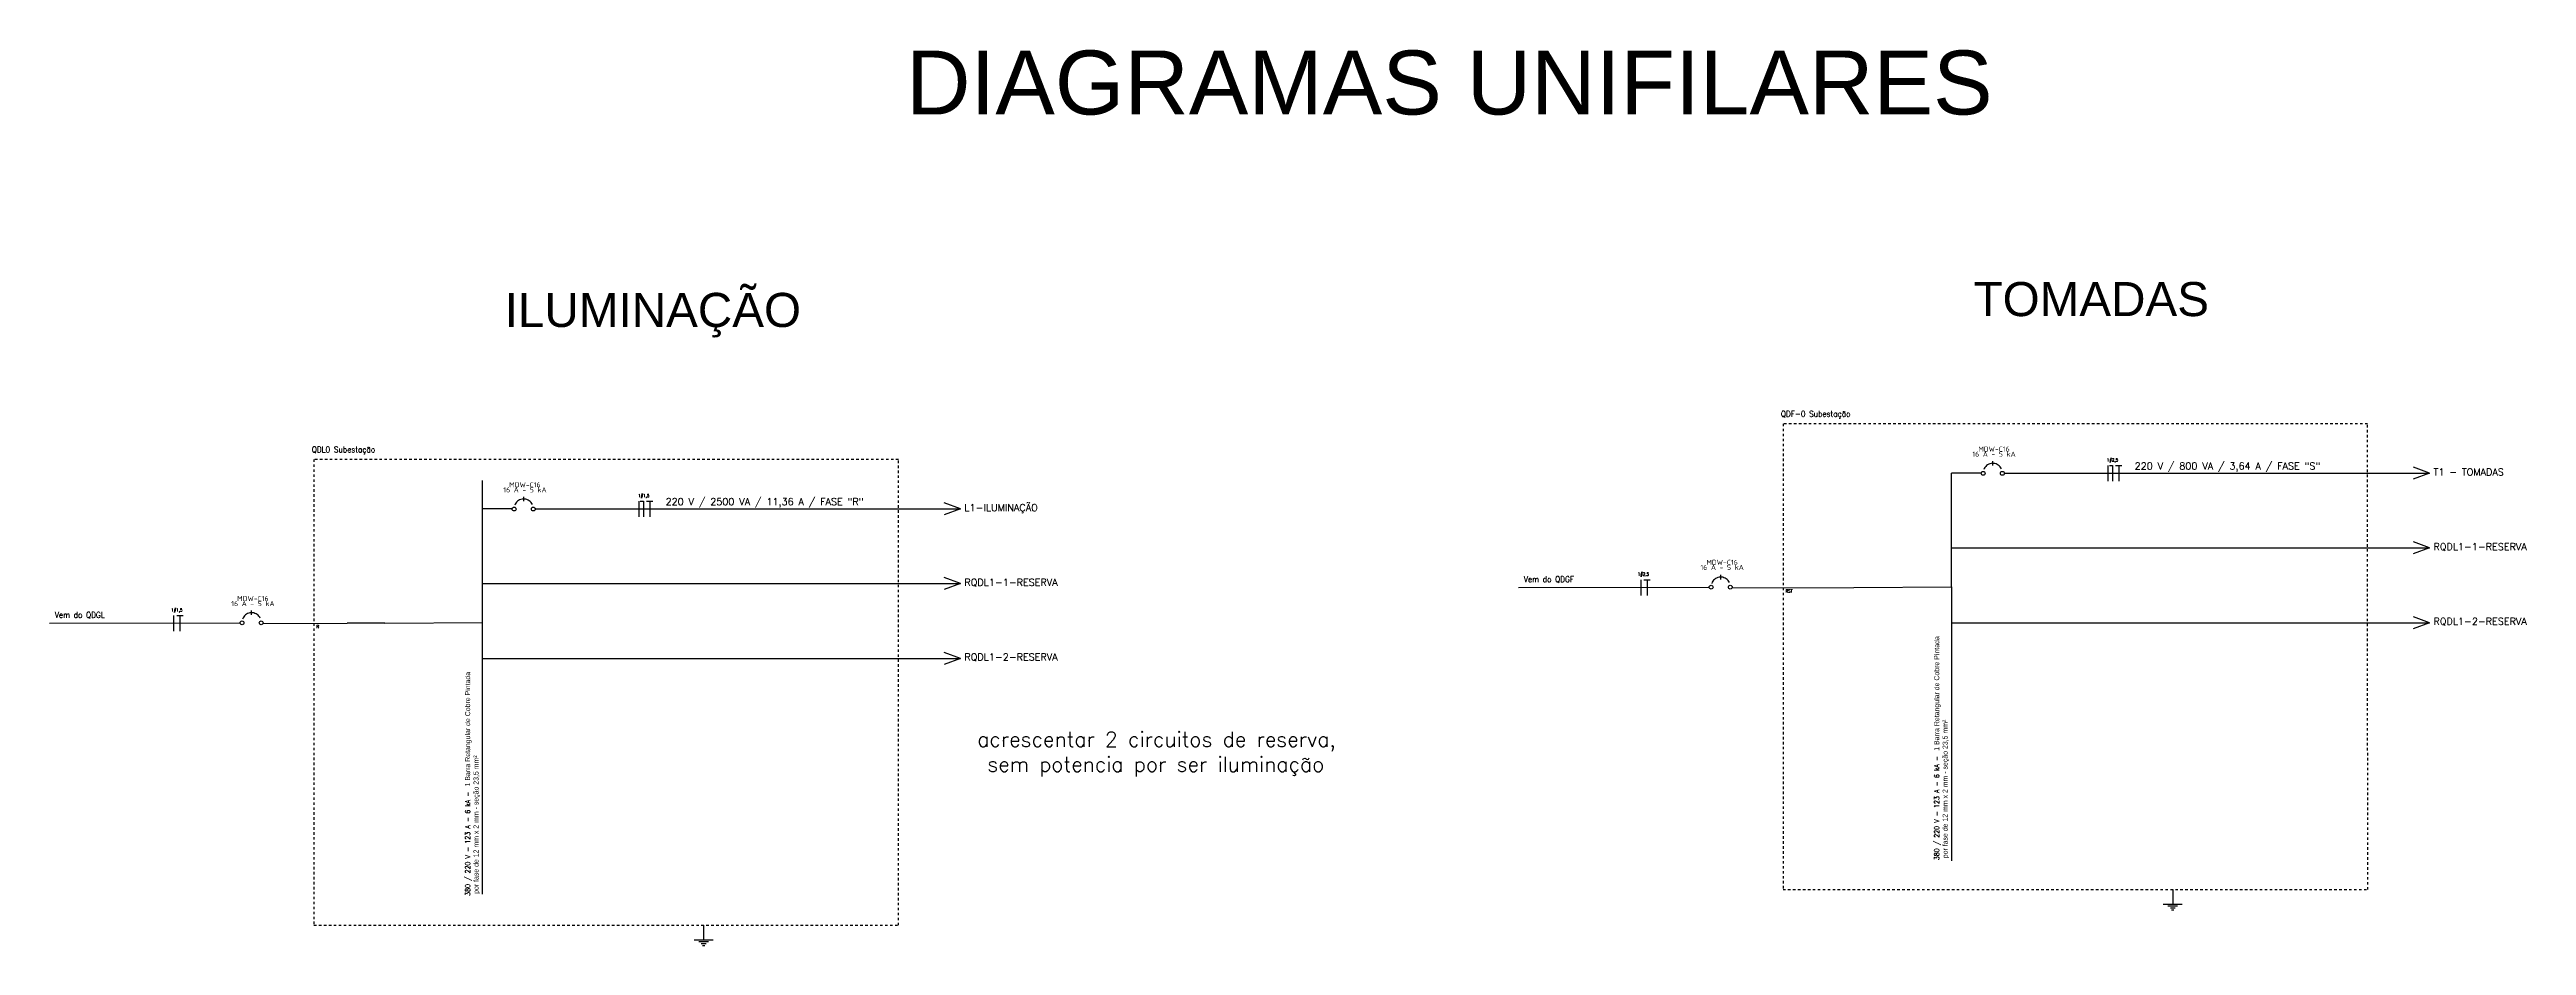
# Model space of a CAD drawing. Extents: x -533 to 641, y -96 to 322.
# Drawn here: x 464.4 to 564.2, y 190.1 to 226.2 of the extents above; entities that cross this region are included whole.
import ezdxf

# ---------------------------------------------------------------- set-up
doc = ezdxf.new("R2010")
doc.units = 0
doc.header["$MEASUREMENT"] = 0
doc.linetypes.add('DASHED2', pattern=[0.375, 0.25, -0.125])
for name, color, linetype in [('_ARQ-TEXTO', 4, 'Continuous'), ('ELET_UNIFILAR_TEXTO', 4, 'Continuous'), ('ELET_UNIFILAR_TEXTO2', 4, 'Continuous'), ('ELT_UNIFILAR_DESENHO', 5, 'Continuous')]:
    doc.layers.add(name, color=color, linetype=linetype)
doc.styles.add('textstyle4', font='arial.ttf')
doc.styles.add('textstyle5', font='')
doc.styles.add('textstyle7', font='romans__.ttf')
doc.styles.get('textstyle5').set_extended_font_data('Standard')

msp = doc.modelspace()

# ---------------------------------------------------------------- linework, layer by layer
at = {"layer": 'ELT_UNIFILAR_DESENHO', "linetype": 'DASHED2', "ltscale": 0.05}
for p, q in [((557.761, 211.131), (534.222, 211.131)), ((534.222, 211.131), (534.222, 192.387)), ((557.769, 192.387), (557.761, 211.131)), ((498.598, 209.695), (475.059, 209.695)), ((475.059, 209.695), (475.059, 190.952)), ((498.606, 190.952), (498.598, 209.695)), ((534.222, 192.387), (557.769, 192.387)), ((475.059, 190.952), (498.606, 190.952))]:
    msp.add_line(p, q, dxfattribs=at)
at = {"layer": 'ELT_UNIFILAR_DESENHO'}
for p, q in [((542.668, 209.452), (542.668, 209.632)), ((481.848, 192.2), (481.848, 208.85)), ((542.205, 209.143), (541.011, 209.143)), ((543.131, 209.143), (560.258, 209.143)), ((547.301, 209.451), (547.301, 208.819)), ((547.365, 209.451), (547.491, 209.451)), ((547.491, 209.451), (547.491, 208.819)), ((547.616, 209.451), (547.869, 209.451)), ((547.743, 209.451), (547.743, 208.819)), ((560.258, 209.143), (559.597, 208.901)), ((560.258, 209.143), (559.607, 209.383)), ((483.042, 207.707), (481.848, 207.707)), ((483.505, 208.016), (483.505, 208.197)), ((483.968, 207.707), (501.095, 207.707)), ((488.138, 208.015), (488.138, 207.384)), ((488.202, 208.015), (488.328, 208.015)), ((488.328, 208.015), (488.328, 207.384)), ((488.454, 208.015), (488.706, 208.015)), ((488.58, 208.015), (488.58, 207.384)), ((501.095, 207.707), (500.434, 207.465)), ((501.095, 207.707), (500.444, 207.948)), ((541.011, 206.135), (560.258, 206.135)), ((560.258, 206.135), (559.597, 205.894)), ((560.258, 206.135), (559.607, 206.376)), ((481.848, 204.699), (501.095, 204.699)), ((501.095, 204.699), (500.434, 204.458)), ((501.095, 204.699), (500.444, 204.94)), ((523.573, 204.54), (531.248, 204.563)), ((528.496, 204.856), (528.496, 204.224)), ((528.622, 204.856), (528.874, 204.856)), ((528.748, 204.856), (528.748, 204.224)), ((531.711, 204.872), (531.711, 205.052)), ((532.168, 204.527), (537.076, 204.54)), ((537.076, 204.54), (541.011, 204.577)), ((472.549, 203.437), (472.549, 203.617)), ((472.549, 203.437), (472.549, 203.617)), ((464.41, 203.104), (472.086, 203.128)), ((469.407, 203.42), (469.407, 202.789)), ((469.532, 203.42), (469.785, 203.42)), ((469.658, 203.42), (469.658, 202.789)), ((473.005, 203.091), (476.397, 203.104)), ((477.913, 203.104), (476.4, 203.103)), ((477.913, 203.104), (481.848, 203.141)), ((541.011, 203.127), (560.258, 203.127)), ((560.258, 203.127), (559.597, 202.886)), ((560.258, 203.127), (559.607, 203.368)), ((481.848, 201.691), (501.095, 201.691)), ((501.095, 201.691), (500.434, 201.45)), ((501.095, 201.691), (500.444, 201.932)), ((549.53, 191.805), (550.302, 191.805)), ((549.723, 191.728), (550.109, 191.728)), ((549.82, 191.651), (550.013, 191.651)), ((549.868, 191.573), (549.964, 191.573)), ((549.916, 192.387), (549.916, 191.805)), ((490.753, 190.952), (490.753, 190.369)), ((490.367, 190.369), (491.139, 190.369)), ((490.56, 190.292), (490.946, 190.292)), ((490.657, 190.215), (490.85, 190.215)), ((490.705, 190.138), (490.802, 190.138))]:
    msp.add_line(p, q, dxfattribs=at)
at = {"layer": 'ELT_UNIFILAR_DESENHO', "linetype": 'Continuous'}
for q in [(541.011, 209.143), (541.011, 193.539)]:
    msp.add_line((541.011, 204.577), q, dxfattribs=at)
at = {"layer": 'ELT_UNIFILAR_DESENHO'}
for points in [[(543.018, 209.319), (542.993, 209.364), (542.963, 209.404), (542.928, 209.441), (542.889, 209.473), (542.846, 209.499), (542.8, 209.519), (542.751, 209.533), (542.701, 209.541), (542.651, 209.542), (542.6, 209.536), (542.551, 209.524), (542.504, 209.506), (542.46, 209.482), (542.419, 209.452), (542.383, 209.417), (542.351, 209.378), (542.325, 209.334), (542.305, 209.288)], [(483.855, 207.884), (483.83, 207.928), (483.801, 207.969), (483.766, 208.005), (483.726, 208.037), (483.683, 208.063), (483.637, 208.083), (483.588, 208.097), (483.538, 208.105), (483.488, 208.106), (483.438, 208.101), (483.389, 208.089), (483.342, 208.07), (483.297, 208.046), (483.256, 208.016), (483.22, 207.981), (483.188, 207.942), (483.162, 207.899), (483.142, 207.852)], [(532.061, 204.739), (532.037, 204.784), (532.007, 204.824), (531.972, 204.861), (531.933, 204.892), (531.889, 204.919), (531.843, 204.939), (531.795, 204.953), (531.745, 204.961), (531.694, 204.962), (531.644, 204.956), (531.595, 204.944), (531.548, 204.926), (531.504, 204.902), (531.463, 204.872), (531.426, 204.837), (531.395, 204.798), (531.368, 204.754), (531.348, 204.708)], [(472.898, 203.304), (472.874, 203.348), (472.844, 203.389), (472.809, 203.426), (472.77, 203.457), (472.727, 203.484), (472.681, 203.504), (472.632, 203.518), (472.582, 203.526), (472.532, 203.527), (472.481, 203.521), (472.432, 203.509), (472.385, 203.491), (472.341, 203.467), (472.3, 203.437), (472.264, 203.402), (472.232, 203.363), (472.206, 203.319), (472.186, 203.273)]]:
    msp.add_lwpolyline(points, dxfattribs=at)
for centre in [(542.282, 209.138), (543.054, 209.138), (483.119, 207.702), (483.891, 207.702), (531.325, 204.558), (532.098, 204.558), (472.163, 203.122), (472.935, 203.122)]:
    msp.add_circle(centre, 0.0772, dxfattribs=at)

# ---------------------------------------------------------------- texts
at = {"layer": '_ARQ-TEXTO', "linetype": 'Continuous', "attachment_point": 1}
for s, insert, char_height, width, style in [('DIAGRAMAS UNIFILARES', (498.903, 226.156), 2.57438, 44.48312, 'textstyle4'), ('{\\H4x;ILUMINAÇÃO}^I', (482.74, 216.401), 0.34325, 27.38714, 'textstyle4'), ('{\\H4x;TOMADAS^I}^I', (541.894, 216.839), 0.34325, 27.38714, 'textstyle4'), ('acrescentar 2 circuitos de reserva,\\P sem potencia por ser iluminação', (501.767, 198.733), 0.60069, 32.85813, 'textstyle7')]:
    msp.add_mtext(s, dxfattribs=dict(at, insert=insert, char_height=char_height, width=width, style=style))
at = {"layer": 'ELET_UNIFILAR_TEXTO', "attachment_point": 1, "style": 'textstyle5'}
for s, insert, char_height, width in [('QDF-0 Subestação', (534.135, 211.65), 0.23696, 5.02128), ('QDL0 Subestação', (474.972, 210.215), 0.23696, 5.02128), ('\\A1;\\pi0.25599;1#2,5', (547.01, 209.741), 0.12638, 0.9874), ('\\A1;\\pi0.26803;1#1,5', (487.847, 208.305), 0.12638, 0.9874), ('\\A1;1#2,5', (528.374, 205.146), 0.1264, 0.9874), ('\\A1;1#1,5', (469.313, 203.702), 0.1264, 0.9874)]:
    msp.add_mtext(s, dxfattribs=dict(at, insert=insert, char_height=char_height, width=width))
at = {"layer": 'ELET_UNIFILAR_TEXTO', "char_height": 0.20406, "width": 3.87486, "attachment_point": 8, "line_spacing_factor": 0.6, "style": 'textstyle4'}
for insert in [(542.718, 209.808), (483.555, 208.372), (531.768, 205.25), (472.599, 203.793)]:
    msp.add_mtext('{\\Fisocp|c0;MDW-C16\\P\\Fisocp2|c0;16 A - 5 kA\\H1.67119x; }', dxfattribs=dict(at, insert=insert))
at = {"layer": 'ELET_UNIFILAR_TEXTO', "attachment_point": 1, "style": 'textstyle5'}
for s, insert, char_height in [('Vem do QDGF', (523.786, 204.994), 0.23696), ('Vem do QDGL', (464.623, 203.558), 0.23696), ('RST', (534.324, 204.469), 0.1264), ('RST', (534.324, 204.469), 0.1264), ('R', (475.161, 203.033), 0.126), ('R', (475.161, 203.033), 0.126)]:
    msp.add_mtext(s, dxfattribs=dict(at, insert=insert, char_height=char_height))
at = {"layer": 'ELET_UNIFILAR_TEXTO', "char_height": 0.202345, "attachment_point": 1, "rotation": 90, "style": 'textstyle5'}
for insert in [(540.31, 193.57), (481.147, 192.134)]:
    msp.add_mtext('\\A1;380 / 220 V - 123 A - 6 kA - {\\A0;\\fArial|b0|i0|c0|p34; \\Ftxt|c0;1 Barra Retangular de Cobre Pintada\\P por fase de 12 mm x 2 mm - seção 23,5 mm\\fArial|b0|i0|c0|p34;²}', dxfattribs=dict(at, insert=insert))
at = {"layer": 'ELET_UNIFILAR_TEXTO2', "char_height": 0.28356, "attachment_point": 1, "style": 'textstyle7'}
for s, insert, width in [('220 V / 800 VA / 3,64 A / FASE "S"', (548.385, 209.575), 9.25609), ('T1 - TOMADAS', (560.419, 209.34), 3.5369), ('220 V / 2500 VA / 11,36 A / FASE "R"', (489.222, 208.139), 9.25609), ('L1-ILUMINAÇÃO', (501.256, 207.904), 3.00015), ('RQDL1-1-RESERVA', (560.419, 206.332), 3.00015), ('RQDL1-1-RESERVA', (501.256, 204.896), 3.00015), ('RQDL1-2-RESERVA', (560.419, 203.324), 3.00015), ('RQDL1-2-RESERVA', (501.256, 201.888), 3.00015)]:
    msp.add_mtext(s, dxfattribs=dict(at, insert=insert, width=width))

doc.saveas('drawing.dxf')
